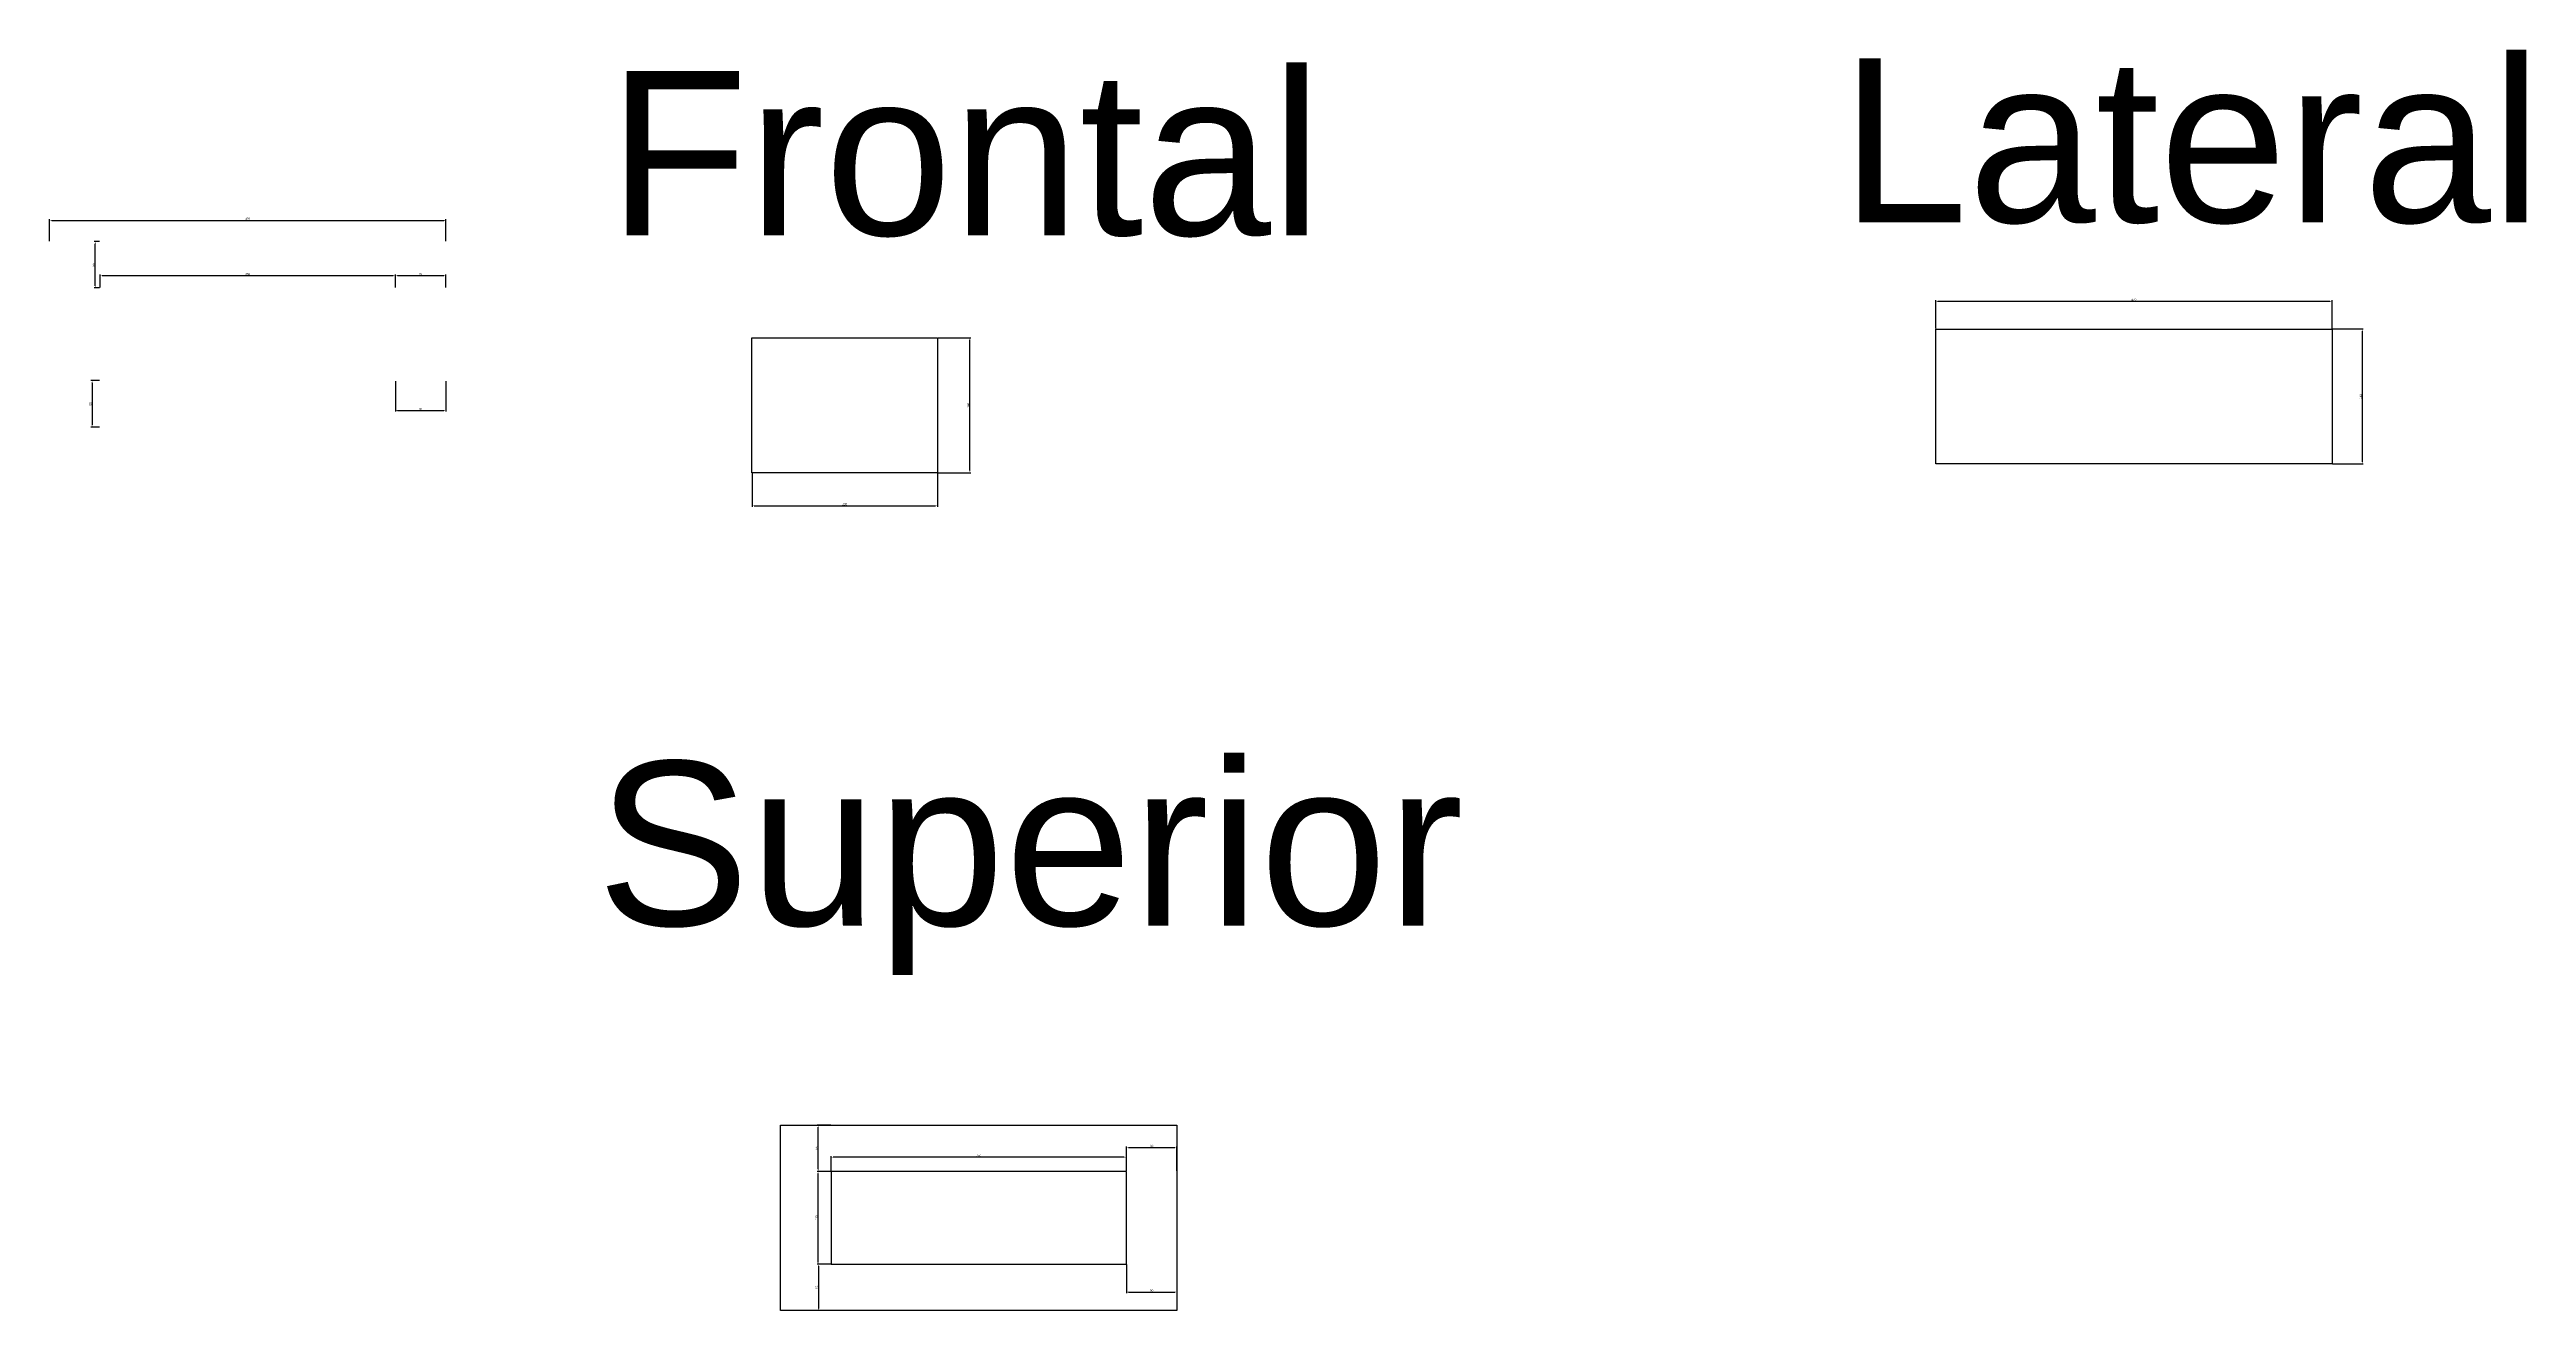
# Model space of a CAD drawing. Header units: millimetres. Extents: x 4478 to 7415, y 3446 to 4942.
import ezdxf

# ---------------------------------------------------------------- set-up
doc = ezdxf.new("R2010")
doc.units = ezdxf.units.MM
doc.styles.get("Standard").update_dxf_attribs({"font": 'arial.ttf'})
doc.dimstyles.new('ISO-25', dxfattribs={"dimtxt": 2.5, "dimasz": 2.5, "dimexe": 1.25, "dimexo": 0.625, "dimtad": 1, "dimtxsty": 'Standard', "dimcen": 2.5, "dimadec": 0, "dimazin": 0, "dimtfac": 1, "dimtmove": 0, "dimatfit": 3, "dimfxl": 1, "dimarcsym": 0})

# ---------------------------------------------------------------- blocks, each defined once
blk = doc.blocks.new('*D9')
at = {"color": 0, "lineweight": -2, "transparency": 16777216}
for p, q in [((4537.5, 4714), (4531.1, 4714)), ((4532.3, 4661.5), (4532.3, 4711.5)), ((4537.5, 4659), (4531.1, 4659))]:
    blk.add_line(p, q, dxfattribs=at)
at = {"color": 0, "transparency": 16777216}
for points in [[(4531.9, 4711.5), (4532.8, 4711.5), (4532.3, 4714)], [(4531.9, 4661.5), (4532.8, 4661.5), (4532.3, 4659)]]:
    blk.add_solid(points, dxfattribs=at)
at = {"layer": 'Defpoints', "color": 0, "transparency": 16777216}
for p in [(4532.3, 4714), (4538.2, 4714, -0.2), (4538.2, 4659, -0.2)]:
    blk.add_point(p, dxfattribs=at)
at = {"color": 0, "transparency": 16777216, "insert": (4530.4, 4686.5), "char_height": 2.5, "attachment_point": 5, "rotation": 90}
blk.add_mtext('55', dxfattribs=at)
blk = doc.blocks.new('*D11')
at = {"color": 0, "lineweight": -2, "transparency": 16777216}
for p, q in [((4537.5, 4549), (4527.3, 4549)), ((4528.6, 4546.5), (4528.6, 4496.5)), ((4537.5, 4494), (4527.3, 4494))]:
    blk.add_line(p, q, dxfattribs=at)
at = {"color": 0, "transparency": 16777216}
for points in [[(4528.2, 4546.5), (4529, 4546.5), (4528.6, 4549)], [(4528.2, 4496.5), (4529, 4496.5), (4528.6, 4494)]]:
    blk.add_solid(points, dxfattribs=at)
at = {"layer": 'Defpoints', "color": 0, "transparency": 16777216}
for p in [(4538.2, 4549, -5), (4528.6, 4494), (4538.2, 4494, -5)]:
    blk.add_point(p, dxfattribs=at)
at = {"color": 0, "transparency": 16777216, "insert": (4526.7, 4521.5), "char_height": 2.5, "attachment_point": 5, "rotation": 90}
blk.add_mtext('55', dxfattribs=at)
blk = doc.blocks.new('*D13')
at = {"color": 0, "lineweight": -2, "transparency": 16777216}
for p, q in [((4888.2, 4548.4), (4888.2, 4512.2)), ((4948.2, 4548.4), (4948.2, 4512.2)), ((4890.7, 4513.4), (4945.7, 4513.4))]:
    blk.add_line(p, q, dxfattribs=at)
at = {"color": 0, "transparency": 16777216}
for points in [[(4890.7, 4513.8), (4890.7, 4513), (4888.2, 4513.4)], [(4945.7, 4513.8), (4945.7, 4513), (4948.2, 4513.4)]]:
    blk.add_solid(points, dxfattribs=at)
at = {"layer": 'Defpoints', "color": 0, "transparency": 16777216}
for p in [(4888.2, 4549, -0.2), (4948.2, 4549, -0.2), (4948.2, 4513.4)]:
    blk.add_point(p, dxfattribs=at)
at = {"color": 0, "transparency": 16777216, "insert": (4918.2, 4515.3), "char_height": 2.5, "attachment_point": 5}
blk.add_mtext('60', dxfattribs=at)
blk = doc.blocks.new('*D14')
at = {"color": 0, "lineweight": -2, "transparency": 16777216}
for p, q in [((4888.2, 4659.6), (4888.2, 4675)), ((4890.7, 4673.7), (4945.7, 4673.7)), ((4948.2, 4659.6), (4948.2, 4675))]:
    blk.add_line(p, q, dxfattribs=at)
at = {"color": 0, "transparency": 16777216}
for points in [[(4890.7, 4674.2), (4890.7, 4673.3), (4888.2, 4673.7)], [(4945.7, 4674.2), (4945.7, 4673.3), (4948.2, 4673.7)]]:
    blk.add_solid(points, dxfattribs=at)
at = {"layer": 'Defpoints', "color": 0, "transparency": 16777216}
for p in [(4948.2, 4673.7), (4888.2, 4659, -5), (4948.2, 4659, -5)]:
    blk.add_point(p, dxfattribs=at)
at = {"color": 0, "transparency": 16777216, "insert": (4918.2, 4675.6), "char_height": 2.5, "attachment_point": 5}
blk.add_mtext('60', dxfattribs=at)
blk = doc.blocks.new('*D15')
at = {"color": 0, "lineweight": -2, "transparency": 16777216}
for p, q in [((4538.2, 4659.6), (4538.2, 4675)), ((4540.7, 4673.7), (4885.7, 4673.7)), ((4888.2, 4660.3), (4888.2, 4675))]:
    blk.add_line(p, q, dxfattribs=at)
at = {"color": 0, "transparency": 16777216}
for points in [[(4540.7, 4674.2), (4540.7, 4673.3), (4538.2, 4673.7)], [(4885.7, 4674.2), (4885.7, 4673.3), (4888.2, 4673.7)]]:
    blk.add_solid(points, dxfattribs=at)
at = {"layer": 'Defpoints', "color": 0, "transparency": 16777216}
for p in [(4888.2, 4673.7), (4538.2, 4659, -5), (4888.2, 4659.6)]:
    blk.add_point(p, dxfattribs=at)
at = {"color": 0, "transparency": 16777216, "insert": (4713.2, 4675.6), "char_height": 2.5, "attachment_point": 5}
blk.add_mtext('350', dxfattribs=at)
blk = doc.blocks.new('*D19')
at = {"color": 0, "lineweight": -2, "transparency": 16777216}
for p, q in [((5531.7, 4599.8), (5570.7, 4599.8)), ((5569.5, 4442.3), (5569.5, 4597.3)), ((5531.7, 4439.8), (5570.7, 4439.8))]:
    blk.add_line(p, q, dxfattribs=at)
at = {"color": 0, "transparency": 16777216}
for points in [[(5569.1, 4597.3), (5569.9, 4597.3), (5569.5, 4599.8)], [(5569.1, 4442.3), (5569.9, 4442.3), (5569.5, 4439.8)]]:
    blk.add_solid(points, dxfattribs=at)
at = {"layer": 'Defpoints', "color": 0, "transparency": 16777216}
for p in [(5531.1, 4599.8), (5569.5, 4599.8), (5531.1, 4439.8)]:
    blk.add_point(p, dxfattribs=at)
at = {"color": 0, "transparency": 16777216, "insert": (5567.6, 4519.8), "char_height": 2.5, "attachment_point": 5, "rotation": 90}
blk.add_mtext('160', dxfattribs=at)
blk = doc.blocks.new('*D20')
at = {"color": 0, "lineweight": -2, "transparency": 16777216}
for p, q in [((5311.1, 4439.2), (5311.1, 4399.2)), ((5531.1, 4439.2), (5531.1, 4399.2)), ((5313.6, 4400.5), (5528.6, 4400.5))]:
    blk.add_line(p, q, dxfattribs=at)
at = {"color": 0, "transparency": 16777216}
for points in [[(5313.6, 4400.9), (5313.6, 4400.1), (5311.1, 4400.5)], [(5528.6, 4400.9), (5528.6, 4400.1), (5531.1, 4400.5)]]:
    blk.add_solid(points, dxfattribs=at)
at = {"layer": 'Defpoints', "color": 0, "transparency": 16777216}
for p in [(5311.1, 4439.8), (5531.1, 4439.8), (5531.1, 4400.5)]:
    blk.add_point(p, dxfattribs=at)
at = {"color": 0, "transparency": 16777216, "insert": (5421.1, 4402.4), "char_height": 2.5, "attachment_point": 5}
blk.add_mtext('220', dxfattribs=at)
blk = doc.blocks.new('*D21')
at = {"color": 0, "lineweight": -2, "transparency": 16777216}
for p, q in [((4478.2, 4714.6), (4478.2, 4740.5)), ((4480.7, 4739.2), (4945.7, 4739.2)), ((4948.2, 4714.6), (4948.2, 4740.5))]:
    blk.add_line(p, q, dxfattribs=at)
at = {"color": 0, "transparency": 16777216}
for points in [[(4480.7, 4739.7), (4480.7, 4738.8), (4478.2, 4739.2)], [(4945.7, 4739.7), (4945.7, 4738.8), (4948.2, 4739.2)]]:
    blk.add_solid(points, dxfattribs=at)
at = {"layer": 'Defpoints', "color": 0, "transparency": 16777216}
for p in [(4948.2, 4739.2), (4478.2, 4714, 4.8), (4948.2, 4714, 4.8)]:
    blk.add_point(p, dxfattribs=at)
at = {"color": 0, "transparency": 16777216, "insert": (4713.2, 4741.1), "char_height": 2.5, "attachment_point": 5}
blk.add_mtext('470', dxfattribs=at)
blk = doc.blocks.new('*D22')
at = {"color": 0, "lineweight": -2, "transparency": 16777216}
for p, q in [((6714.6, 4610.9), (6714.6, 4644.4)), ((6717.1, 4643.2), (7182.1, 4643.2)), ((7184.6, 4610.9), (7184.6, 4644.4))]:
    blk.add_line(p, q, dxfattribs=at)
at = {"color": 0, "transparency": 16777216}
for points in [[(6717.1, 4643.6), (6717.1, 4642.8), (6714.6, 4643.2)], [(7182.1, 4643.6), (7182.1, 4642.8), (7184.6, 4643.2)]]:
    blk.add_solid(points, dxfattribs=at)
at = {"layer": 'Defpoints', "color": 0, "transparency": 16777216}
for p in [(7184.6, 4643.2), (6714.6, 4610.3), (7184.6, 4610.3)]:
    blk.add_point(p, dxfattribs=at)
at = {"color": 0, "transparency": 16777216, "insert": (6949.6, 4645.1), "char_height": 2.5, "attachment_point": 5}
blk.add_mtext('470', dxfattribs=at)
blk = doc.blocks.new('*D23')
at = {"color": 0, "lineweight": -2, "transparency": 16777216}
for p, q in [((7185.3, 4610.3), (7221.6, 4610.3)), ((7220.4, 4607.8), (7220.4, 4452.8)), ((7185.3, 4450.3), (7221.6, 4450.3))]:
    blk.add_line(p, q, dxfattribs=at)
at = {"color": 0, "transparency": 16777216}
for points in [[(7219.9, 4607.8), (7220.8, 4607.8), (7220.4, 4610.3)], [(7219.9, 4452.8), (7220.8, 4452.8), (7220.4, 4450.3)]]:
    blk.add_solid(points, dxfattribs=at)
at = {"layer": 'Defpoints', "color": 0, "transparency": 16777216}
for p in [(7184.6, 4610.3), (7184.6, 4450.3), (7220.4, 4450.3)]:
    blk.add_point(p, dxfattribs=at)
at = {"color": 0, "transparency": 16777216, "insert": (7218.5, 4530.3), "char_height": 2.5, "attachment_point": 5, "rotation": 90}
blk.add_mtext('160', dxfattribs=at)
blk = doc.blocks.new('*D24')
at = {"color": 0, "lineweight": -2, "transparency": 16777216}
for p, q in [((5404.4, 3665.7), (5388.4, 3665.7)), ((5389.6, 3613.2), (5389.6, 3663.2)), ((5404.4, 3610.7), (5388.4, 3610.7))]:
    blk.add_line(p, q, dxfattribs=at)
at = {"color": 0, "transparency": 16777216}
for points in [[(5389.2, 3663.2), (5390, 3663.2), (5389.6, 3665.7)], [(5389.2, 3613.2), (5390, 3613.2), (5389.6, 3610.7)]]:
    blk.add_solid(points, dxfattribs=at)
at = {"layer": 'Defpoints', "color": 0, "transparency": 16777216}
for p in [(5389.6, 3665.7), (5405, 3665.7), (5405, 3610.7)]:
    blk.add_point(p, dxfattribs=at)
at = {"color": 0, "transparency": 16777216, "insert": (5387.7, 3638.2), "char_height": 2.5, "attachment_point": 5, "rotation": 90}
blk.add_mtext('55', dxfattribs=at)
blk = doc.blocks.new('*D25')
at = {"color": 0, "lineweight": -2, "transparency": 16777216}
for p, q in [((5404.4, 3500.7), (5388.6, 3500.7)), ((5389.8, 3498.2), (5389.8, 3448.2)), ((5404.4, 3445.7), (5388.6, 3445.7))]:
    blk.add_line(p, q, dxfattribs=at)
at = {"color": 0, "transparency": 16777216}
for points in [[(5389.4, 3498.2), (5390.2, 3498.2), (5389.8, 3500.7)], [(5389.4, 3448.2), (5390.2, 3448.2), (5389.8, 3445.7)]]:
    blk.add_solid(points, dxfattribs=at)
at = {"layer": 'Defpoints', "color": 0, "transparency": 16777216}
for p in [(5405, 3500.7), (5389.8, 3445.7), (5405, 3445.7)]:
    blk.add_point(p, dxfattribs=at)
at = {"color": 0, "transparency": 16777216, "insert": (5387.9, 3473.2), "char_height": 2.5, "attachment_point": 5, "rotation": 90}
blk.add_mtext('55', dxfattribs=at)
blk = doc.blocks.new('*D26')
at = {"color": 0, "lineweight": -2, "transparency": 16777216}
for p, q in [((5404.4, 3610.7), (5388.2, 3610.7)), ((5389.4, 3503.2), (5389.4, 3608.2)), ((5404.4, 3500.7), (5388.2, 3500.7))]:
    blk.add_line(p, q, dxfattribs=at)
at = {"color": 0, "transparency": 16777216}
for points in [[(5389, 3608.2), (5389.8, 3608.2), (5389.4, 3610.7)], [(5389, 3503.2), (5389.8, 3503.2), (5389.4, 3500.7)]]:
    blk.add_solid(points, dxfattribs=at)
at = {"layer": 'Defpoints', "color": 0, "transparency": 16777216}
for p in [(5389.4, 3610.7), (5405, 3610.7), (5405, 3500.7)]:
    blk.add_point(p, dxfattribs=at)
at = {"color": 0, "transparency": 16777216, "insert": (5387.5, 3555.7), "char_height": 2.5, "attachment_point": 5, "rotation": 90}
blk.add_mtext('110', dxfattribs=at)
blk = doc.blocks.new('*D27')
at = {"color": 0, "lineweight": -2, "transparency": 16777216}
for p, q in [((5755, 3611.3), (5755, 3640.4)), ((5757.5, 3639.1), (5812.5, 3639.1)), ((5815, 3611.3), (5815, 3640.4))]:
    blk.add_line(p, q, dxfattribs=at)
at = {"color": 0, "transparency": 16777216}
for points in [[(5757.5, 3639.5), (5757.5, 3638.7), (5755, 3639.1)], [(5812.5, 3639.5), (5812.5, 3638.7), (5815, 3639.1)]]:
    blk.add_solid(points, dxfattribs=at)
at = {"layer": 'Defpoints', "color": 0, "transparency": 16777216}
for p in [(5815, 3639.1), (5755, 3610.7), (5815, 3610.7)]:
    blk.add_point(p, dxfattribs=at)
at = {"color": 0, "transparency": 16777216, "insert": (5785, 3641), "char_height": 2.5, "attachment_point": 5}
blk.add_mtext('60', dxfattribs=at)
blk = doc.blocks.new('*D28')
at = {"color": 0, "lineweight": -2, "transparency": 16777216}
for p, q in [((5755, 3500.1), (5755, 3466.4)), ((5815, 3500.1), (5815, 3466.4)), ((5757.5, 3467.6), (5812.5, 3467.6))]:
    blk.add_line(p, q, dxfattribs=at)
at = {"color": 0, "transparency": 16777216}
for points in [[(5757.5, 3468), (5757.5, 3467.2), (5755, 3467.6)], [(5812.5, 3468), (5812.5, 3467.2), (5815, 3467.6)]]:
    blk.add_solid(points, dxfattribs=at)
at = {"layer": 'Defpoints', "color": 0, "transparency": 16777216}
for p in [(5755, 3500.7), (5815, 3500.7), (5815, 3467.6)]:
    blk.add_point(p, dxfattribs=at)
at = {"color": 0, "transparency": 16777216, "insert": (5785, 3469.5), "char_height": 2.5, "attachment_point": 5}
blk.add_mtext('60', dxfattribs=at)
blk = doc.blocks.new('*D29')
at = {"color": 0, "lineweight": -2, "transparency": 16777216}
for p, q in [((5405, 3611.3), (5405, 3628.8)), ((5752.5, 3627.6), (5407.5, 3627.6)), ((5755, 3611.3), (5755, 3628.8))]:
    blk.add_line(p, q, dxfattribs=at)
at = {"color": 0, "transparency": 16777216}
for points in [[(5407.5, 3628), (5407.5, 3627.2), (5405, 3627.6)], [(5752.5, 3628), (5752.5, 3627.2), (5755, 3627.6)]]:
    blk.add_solid(points, dxfattribs=at)
at = {"layer": 'Defpoints', "color": 0, "transparency": 16777216}
for p in [(5405, 3627.6), (5405, 3610.7), (5755, 3610.7)]:
    blk.add_point(p, dxfattribs=at)
at = {"color": 0, "transparency": 16777216, "insert": (5580, 3629.5), "char_height": 2.5, "attachment_point": 5}
blk.add_mtext('350', dxfattribs=at)

msp = doc.modelspace()

# ---------------------------------------------------------------- linework, layer by layer
for p, q in [((5311.073, 4439.8), (5311.073, 4599.8)), ((5311.073, 4599.8), (5531.073, 4599.8)), ((5531.073, 4599.8), (5531.073, 4439.8)), ((6714.629, 4610.268), (7184.629, 4610.268)), ((6714.629, 4450.268), (6714.629, 4610.268)), ((7184.629, 4610.268), (7184.629, 4450.268)), ((5531.073, 4439.8), (5311.073, 4439.8)), ((7184.629, 4450.268), (6714.629, 4450.268)), ((5344.996, 3665.679), (5814.996, 3665.679)), ((5344.996, 3445.679), (5344.996, 3665.679)), ((5814.996, 3665.679), (5814.996, 3445.679)), ((5754.996, 3610.679), (5404.996, 3610.679)), ((5404.996, 3610.679), (5404.996, 3500.679)), ((5754.996, 3500.679), (5754.996, 3610.679)), ((5404.996, 3500.679), (5754.996, 3500.679)), ((5814.996, 3445.679), (5344.996, 3445.679))]:
    msp.add_line(p, q)

# ---------------------------------------------------------------- texts
at = {"char_height": 194.7055, "attachment_point": 1}
for s, width, insert in [('Lateral', 689.9502, (6601.729, 4931.566)), ('Frontal', 598.48818, (5140.328, 4916.261)), ('Superior', 1123.28348, (5126.884, 4097.204))]:
    msp.add_mtext_dynamic_manual_height_columns(s, width=width, gutter_width=973.527, heights=[0], dxfattribs=dict(at, insert=insert))

# ---------------------------------------------------------------- dimensions: what is measured, and where the dimension line sits
dim = msp.add_aligned_dim(p1=(4478.171, 4714.001, 4.809), p2=(4948.171, 4714.001, 4.809), distance=25.245, dimstyle='ISO-25')
dim.commit()
dim.dimension.update_dxf_attribs({"geometry": '*D21', "text_midpoint": (4713.171, 4741.147)})
for base, p1, p2, picture, middle in [((4532.342, 4714.001), (4538.171, 4659.001, -0.191), (4538.171, 4714.001, -0.191), '*D9', (4530.446, 4686.501)), ((5569.49, 4599.8), (5531.073, 4439.8), (5531.073, 4599.8), '*D19', (5567.589, 4519.8)), ((7220.362, 4450.268), (7184.629, 4610.268), (7184.629, 4450.268), '*D23', (7218.46, 4530.268)), ((4528.592, 4494.001, 4.809), (4538.171, 4549.001, -0.191), (4538.171, 4494.001, -0.191), '*D11', (4526.696, 4521.501, 4.809)), ((5389.624, 3665.679), (5404.996, 3610.679), (5404.996, 3665.679), '*D24', (5387.728, 3638.179)), ((5389.416, 3610.679), (5404.996, 3500.679), (5404.996, 3610.679), '*D26', (5387.515, 3555.679)), ((5389.833, 3445.679), (5404.996, 3500.679), (5404.996, 3445.679), '*D25', (5387.936, 3473.179))]:
    dim = msp.add_linear_dim(base=base, p1=p1, p2=p2, angle=90, dimstyle='ISO-25')
    dim.commit()
    dim.dimension.update_dxf_attribs({"geometry": picture, "text_midpoint": middle})
for base, p1, p2, picture, middle in [((4888.171, 4673.738, 4.809), (4538.171, 4659.001, -0.191), (4888.171, 4659.626, 4.809), '*D15', (4713.171, 4675.64, 4.809)), ((4948.171, 4673.738, 4.809), (4888.171, 4659.001, -0.191), (4948.171, 4659.001, -0.191), '*D14', (4918.171, 4675.639, 4.809)), ((7184.629, 4643.181), (6714.629, 4610.268), (7184.629, 4610.268), '*D22', (6949.629, 4645.083)), ((4948.171, 4513.417), (4888.171, 4549.001, -0.191), (4948.171, 4549.001, -0.191), '*D13', (4918.171, 4515.319)), ((5531.073, 4400.491), (5311.073, 4439.8), (5531.073, 4439.8), '*D20', (5421.073, 4402.392)), ((5814.996, 3639.117), (5754.996, 3610.679), (5814.996, 3610.679), '*D27', (5784.996, 3641.018)), ((5404.996, 3627.567), (5754.996, 3610.679), (5404.996, 3610.679), '*D29', (5579.996, 3629.469)), ((5814.996, 3467.626), (5754.996, 3500.679), (5814.996, 3500.679), '*D28', (5784.996, 3469.527))]:
    dim = msp.add_linear_dim(base=base, p1=p1, p2=p2, dimstyle='ISO-25')
    dim.commit()
    dim.dimension.update_dxf_attribs({"geometry": picture, "text_midpoint": middle})

doc.saveas('drawing.dxf')
